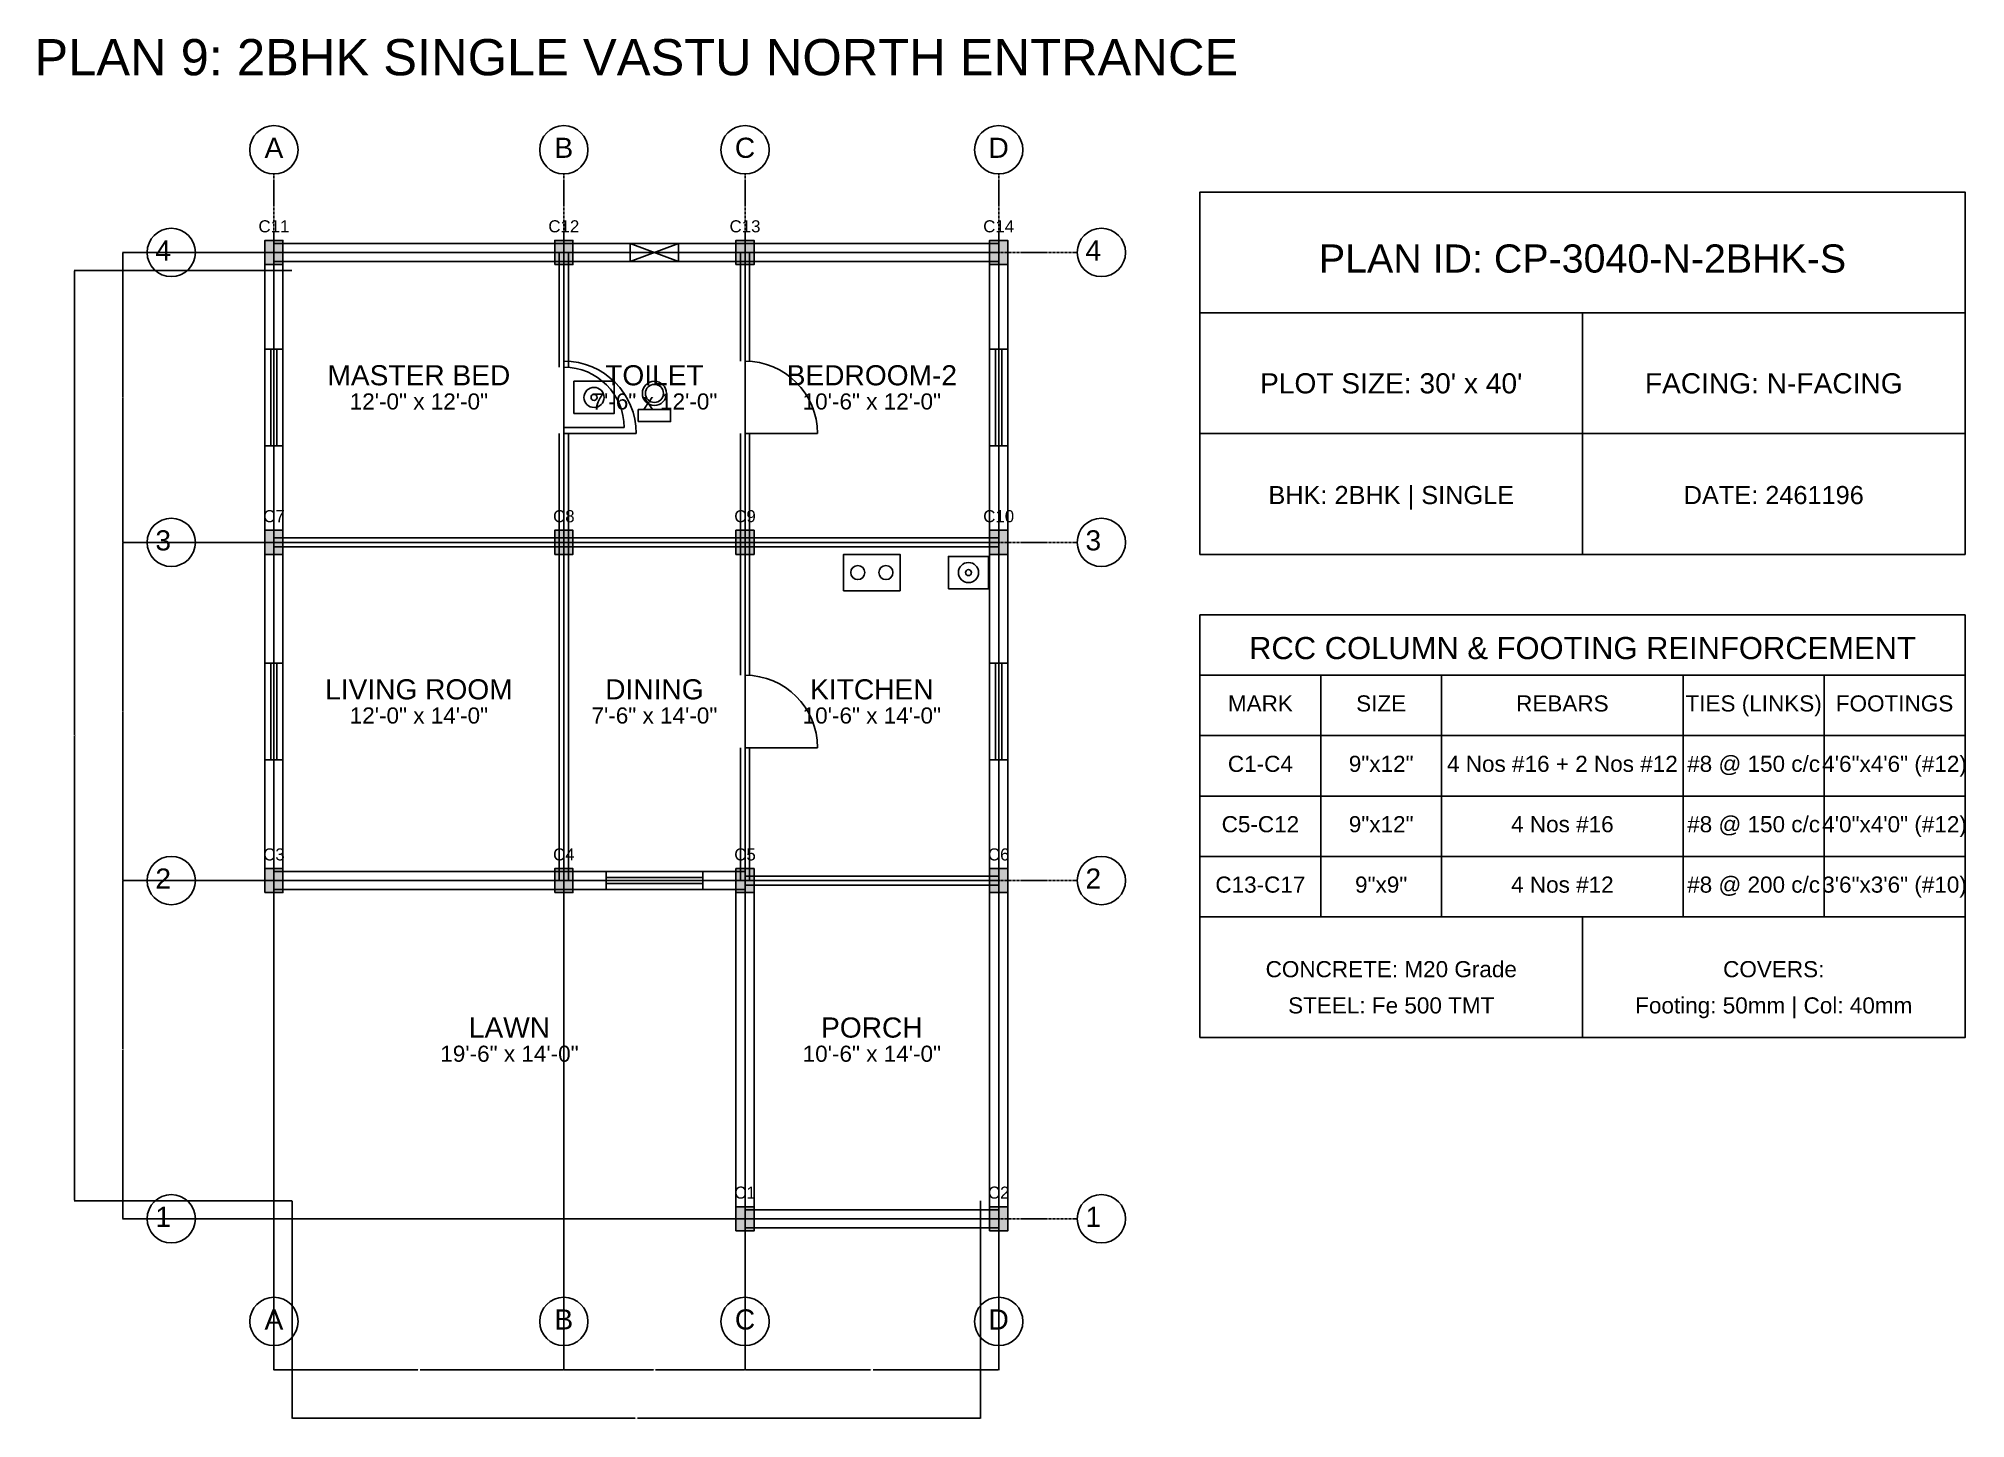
# Model space of a CAD drawing. Header units: inches. Extents: x -134 to 23580, y -99 to 23207.
# Drawn here: x 19883 to 20840, y -99 to 586 of the extents above; entities that cross this region are included whole.
import ezdxf
from ezdxf.enums import TextEntityAlignment as Align

# ---------------------------------------------------------------- set-up
doc = ezdxf.new("R2010")
doc.units = ezdxf.units.IN
doc.header["$MEASUREMENT"] = 0
doc.linetypes.add('CENTER', pattern=[2, 1.25, -0.25, 0.25, -0.25])
for name, color, linetype in [('A-COL-HATCH', 251, 'Continuous'), ('A-COLUMN', 1, 'Continuous'), ('A-DIM', 5, 'Continuous'), ('A-DOOR', 30, 'Continuous'), ('A-FIXTURE', 8, 'Continuous'), ('A-TEXT', 2, 'Continuous'), ('A-WALL-EXT', 7, 'Continuous'), ('A-WALL-INT', 9, 'Continuous'), ('A-WINDOW', 4, 'Continuous'), ('S-BEAM-FRAMING', 2, 'Continuous'), ('S-BUBBLE', 4, 'Continuous'), ('S-GRID-CENTER', 8, 'CENTER'), ('S-TABLE', 7, 'Continuous'), ('S-TEXT', 3, 'Continuous')]:
    doc.layers.add(name, color=color, linetype=linetype)
doc.styles.get("Standard").update_dxf_attribs({"font": 'arial.ttf'})
doc.dimstyles.get("Standard").update_dxf_attribs({"dimtxt": 0.18, "dimasz": 0.18, "dimexe": 0.18, "dimexo": 0.0625, "dimgap": 0.09, "dimtad": 0, "dimtih": 1, "dimtoh": 1, "dimdec": 4, "dimzin": 0, "dimdsep": 46, "dimtxsty": 'Standard', "dimcen": 0.09, "dimadec": 0, "dimazin": 0, "dimtfac": 1, "dimtdec": 4, "dimtofl": 0, "dimtmove": 0, "dimatfit": 3, "dimfxl": 1, "dimtolj": 1, "dimtzin": 0, "dimarcsym": 0})

msp = doc.modelspace()

# ---------------------------------------------------------------- texts
at = {"layer": 'A-TEXT'}
for s, height, p in [('PLAN 9: 2BHK SINGLE VASTU NORTH ENTRANCE', 18, (20180, 568)), ('C11', 6, (20000, 490)), ('C12', 6, (20144, 490)), ('C13', 6, (20234, 490)), ('C14', 6, (20360, 490)), ('PLAN ID: CP-3040-N-2BHK-S', 14, (20650, 470)), ('MASTER BED', 10, (20072, 414)), ('TOILET', 10, (20189, 414)), ('BEDROOM-2', 10, (20297, 414)), ("PLOT SIZE: 30' x 40'", 10, (20555, 410)), ('FACING: N-FACING', 10, (20745, 410)), ('12\'-0" x 12\'-0"', 8, (20072, 402)), ('7\'-6" x 12\'-0"', 8, (20189, 402)), ('10\'-6" x 12\'-0"', 8, (20297, 402)), ('BHK: 2BHK | SINGLE', 9, (20555, 355)), ('DATE: 2461196', 9, (20745, 355)), ('C7', 6, (20000, 346)), ('C8', 6, (20144, 346)), ('C9', 6, (20234, 346)), ('C10', 6, (20360, 346)), ('LIVING ROOM', 10, (20072, 258)), ('DINING', 10, (20189, 258)), ('KITCHEN', 10, (20297, 258)), ('12\'-0" x 14\'-0"', 8, (20072, 246)), ('7\'-6" x 14\'-0"', 8, (20189, 246)), ('10\'-6" x 14\'-0"', 8, (20297, 246)), ('C3', 6, (20000, 178)), ('C4', 6, (20144, 178)), ('C5', 6, (20234, 178)), ('C6', 6, (20360, 178)), ('LAWN', 10, (20117, 90)), ('PORCH', 10, (20297, 90)), ('19\'-6" x 14\'-0"', 8, (20117, 78)), ('10\'-6" x 14\'-0"', 8, (20297, 78)), ('C1', 6, (20234, 10)), ('C2', 6, (20360, 10))]:
    msp.add_text(s, height=height, dxfattribs=at).set_placement(p, align=Align.CENTER)
at = {"layer": 'S-TEXT'}
for s, height, p in [('A', 10, (20000, 527)), ('B', 10, (20144, 527)), ('C', 10, (20234, 527)), ('D', 10, (20360, 527)), ('4', 10, (19945, 476)), ('4', 10, (20407, 476)), ('3', 10, (19945, 332)), ('3', 10, (20407, 332)), ('RCC COLUMN & FOOTING REINFORCEMENT', 11, (20650, 278)), ('MARK', 8, (20490, 252)), ('SIZE', 8, (20550, 252)), ('REBARS', 8, (20640, 252)), ('TIES (LINKS)', 8, (20735, 252)), ('FOOTINGS', 8, (20805, 252)), ('C1-C4', 8, (20490, 222)), ('9"x12"', 8, (20550, 222)), ('4 Nos #16 + 2 Nos #12', 8, (20640, 222)), ('#8 @ 150 c/c', 8, (20735, 222)), ('4\'6"x4\'6" (#12)', 8, (20805, 222)), ('C5-C12', 8, (20490, 192)), ('9"x12"', 8, (20550, 192)), ('4 Nos #16', 8, (20640, 192)), ('#8 @ 150 c/c', 8, (20735, 192)), ('4\'0"x4\'0" (#12)', 8, (20805, 192)), ('2', 10, (19945, 164)), ('2', 10, (20407, 164)), ('C13-C17', 8, (20490, 162)), ('9"x9"', 8, (20550, 162)), ('4 Nos #12', 8, (20640, 162)), ('#8 @ 200 c/c', 8, (20735, 162)), ('3\'6"x3\'6" (#10)', 8, (20805, 162)), ('CONCRETE: M20 Grade', 8, (20555, 120)), ('COVERS:', 8, (20745, 120)), ('STEEL: Fe 500 TMT', 8, (20555, 102)), ('Footing: 50mm | Col: 40mm', 8, (20745, 102)), ('1', 10, (19945, -4)), ('1', 10, (20407, -4)), ('A', 10, (20000, -55)), ('B', 10, (20144, -55)), ('C', 10, (20234, -55)), ('D', 10, (20360, -55))]:
    msp.add_text(s, height=height, dxfattribs=at).set_placement(p, align=Align.CENTER)

# ---------------------------------------------------------------- blocks, each defined once
blk = doc.blocks.new('*D115')
at = {"layer": 'A-DIM', "color": 0, "lineweight": -2, "transparency": 16777216}
for p, q in [((20000, 8.94), (20000, -75.18)), ((20144, 8.94), (20144, -75.18)), ((20000.18, -75), (20071.41, -75)), ((20143.82, -75), (20072.59, -75))]:
    blk.add_line(p, q, dxfattribs=at)
at = {"layer": 'A-DIM', "color": 0, "transparency": 16777216}
for points in [[(20000.18, -74.97), (20000.18, -75.03), (20000, -75)], [(20143.82, -74.97), (20143.82, -75.03), (20144, -75)]]:
    blk.add_solid(points, dxfattribs=at)
at = {"layer": 'Defpoints', "color": 0, "transparency": 16777216}
for p in [(20000, 9), (20144, 9), (20144, -75)]:
    blk.add_point(p, dxfattribs=at)
at = {"layer": 'A-DIM', "color": 0, "transparency": 16777216, "insert": (20072, -75), "char_height": 0.18, "attachment_point": 5}
blk.add_mtext('\\A1;144.0000', dxfattribs=at)
blk = doc.blocks.new('*D116')
at = {"layer": 'A-DIM', "color": 0, "lineweight": -2, "transparency": 16777216}
for p, q in [((20144, 8.94), (20144, -75.18)), ((20234, 8.94), (20234, -75.18)), ((20144.18, -75), (20188.47, -75)), ((20233.82, -75), (20189.53, -75))]:
    blk.add_line(p, q, dxfattribs=at)
at = {"layer": 'A-DIM', "color": 0, "transparency": 16777216}
for points in [[(20144.18, -74.97), (20144.18, -75.03), (20144, -75)], [(20233.82, -74.97), (20233.82, -75.03), (20234, -75)]]:
    blk.add_solid(points, dxfattribs=at)
at = {"layer": 'Defpoints', "color": 0, "transparency": 16777216}
for p in [(20144, 9), (20234, 9), (20234, -75)]:
    blk.add_point(p, dxfattribs=at)
at = {"layer": 'A-DIM', "color": 0, "transparency": 16777216, "insert": (20189, -75), "char_height": 0.18, "attachment_point": 5}
blk.add_mtext('\\A1;90.0000', dxfattribs=at)
blk = doc.blocks.new('*D117')
at = {"layer": 'A-DIM', "color": 0, "lineweight": -2, "transparency": 16777216}
for p, q in [((20234, 8.94), (20234, -75.18)), ((20360, 8.94), (20360, -75.18)), ((20234.18, -75), (20296.41, -75)), ((20359.82, -75), (20297.59, -75))]:
    blk.add_line(p, q, dxfattribs=at)
at = {"layer": 'A-DIM', "color": 0, "transparency": 16777216}
for points in [[(20234.18, -74.97), (20234.18, -75.03), (20234, -75)], [(20359.82, -74.97), (20359.82, -75.03), (20360, -75)]]:
    blk.add_solid(points, dxfattribs=at)
at = {"layer": 'Defpoints', "color": 0, "transparency": 16777216}
for p in [(20234, 9), (20360, 9), (20360, -75)]:
    blk.add_point(p, dxfattribs=at)
at = {"layer": 'A-DIM', "color": 0, "transparency": 16777216, "insert": (20297, -75), "char_height": 0.18, "attachment_point": 5}
blk.add_mtext('\\A1;126.0000', dxfattribs=at)
blk = doc.blocks.new('*D118')
at = {"layer": 'A-DIM', "color": 0, "lineweight": -2, "transparency": 16777216}
for p, q in [((20009, 8.94), (20009, -99.18)), ((20351, 8.94), (20351, -99.18)), ((20009.18, -99), (20179.4, -99)), ((20350.82, -99), (20180.6, -99))]:
    blk.add_line(p, q, dxfattribs=at)
at = {"layer": 'A-DIM', "color": 0, "transparency": 16777216}
for points in [[(20009.18, -98.97), (20009.18, -99.03), (20009, -99)], [(20350.82, -98.97), (20350.82, -99.03), (20351, -99)]]:
    blk.add_solid(points, dxfattribs=at)
at = {"layer": 'Defpoints', "color": 0, "transparency": 16777216}
for p in [(20009, 9), (20351, 9), (20351, -99)]:
    blk.add_point(p, dxfattribs=at)
at = {"layer": 'A-DIM', "color": 0, "transparency": 16777216, "insert": (20180, -99), "char_height": 0.18, "attachment_point": 5}
blk.add_mtext('\\A1;342.0000', dxfattribs=at)
blk = doc.blocks.new('*D119')
at = {"layer": 'A-DIM', "color": 0, "lineweight": -2, "transparency": 16777216}
for p, q in [((20008.94, 168), (19924.82, 168)), ((19925, 167.82), (19925, 84.18)), ((19925, 0.18), (19925, 83.82)), ((20008.94, 0), (19924.82, 0))]:
    blk.add_line(p, q, dxfattribs=at)
at = {"layer": 'A-DIM', "color": 0, "transparency": 16777216}
for points in [[(19924.97, 167.82), (19925.03, 167.82), (19925, 168)], [(19924.97, 0.18), (19925.03, 0.18), (19925, 0)]]:
    blk.add_solid(points, dxfattribs=at)
at = {"layer": 'Defpoints', "color": 0, "transparency": 16777216}
for p in [(19925, 168), (20009, 168), (20009, 0)]:
    blk.add_point(p, dxfattribs=at)
at = {"layer": 'A-DIM', "color": 0, "transparency": 16777216, "insert": (19925, 84), "char_height": 0.18, "attachment_point": 5}
blk.add_mtext('\\A1;168.0000', dxfattribs=at)
blk = doc.blocks.new('*D120')
at = {"layer": 'A-DIM', "color": 0, "lineweight": -2, "transparency": 16777216}
for p, q in [((20008.94, 336), (19924.82, 336)), ((19925, 335.82), (19925, 252.18)), ((19925, 168.18), (19925, 251.82)), ((20008.94, 168), (19924.82, 168))]:
    blk.add_line(p, q, dxfattribs=at)
at = {"layer": 'A-DIM', "color": 0, "transparency": 16777216}
for points in [[(19924.97, 335.82), (19925.03, 335.82), (19925, 336)], [(19924.97, 168.18), (19925.03, 168.18), (19925, 168)]]:
    blk.add_solid(points, dxfattribs=at)
at = {"layer": 'Defpoints', "color": 0, "transparency": 16777216}
for p in [(19925, 336), (20009, 336), (20009, 168)]:
    blk.add_point(p, dxfattribs=at)
at = {"layer": 'A-DIM', "color": 0, "transparency": 16777216, "insert": (19925, 252), "char_height": 0.18, "attachment_point": 5}
blk.add_mtext('\\A1;168.0000', dxfattribs=at)
blk = doc.blocks.new('*D121')
at = {"layer": 'A-DIM', "color": 0, "lineweight": -2, "transparency": 16777216}
for p, q in [((20008.94, 480), (19924.82, 480)), ((19925, 479.82), (19925, 408.18)), ((19925, 336.18), (19925, 407.82)), ((20008.94, 336), (19924.82, 336))]:
    blk.add_line(p, q, dxfattribs=at)
at = {"layer": 'A-DIM', "color": 0, "transparency": 16777216}
for points in [[(19924.97, 479.82), (19925.03, 479.82), (19925, 480)], [(19924.97, 336.18), (19925.03, 336.18), (19925, 336)]]:
    blk.add_solid(points, dxfattribs=at)
at = {"layer": 'Defpoints', "color": 0, "transparency": 16777216}
for p in [(19925, 480), (20009, 480), (20009, 336)]:
    blk.add_point(p, dxfattribs=at)
at = {"layer": 'A-DIM', "color": 0, "transparency": 16777216, "insert": (19925, 408), "char_height": 0.18, "attachment_point": 5}
blk.add_mtext('\\A1;144.0000', dxfattribs=at)
blk = doc.blocks.new('*D122')
at = {"layer": 'A-DIM', "color": 0, "lineweight": -2, "transparency": 16777216}
for p, q in [((20008.94, 471), (19900.82, 471)), ((19901, 470.82), (19901, 240.18)), ((19901, 9.18), (19901, 239.82)), ((20008.94, 9), (19900.82, 9))]:
    blk.add_line(p, q, dxfattribs=at)
at = {"layer": 'A-DIM', "color": 0, "transparency": 16777216}
for points in [[(19900.97, 470.82), (19901.03, 470.82), (19901, 471)], [(19900.97, 9.18), (19901.03, 9.18), (19901, 9)]]:
    blk.add_solid(points, dxfattribs=at)
at = {"layer": 'Defpoints', "color": 0, "transparency": 16777216}
for p in [(19901, 471), (20009, 471), (20009, 9)]:
    blk.add_point(p, dxfattribs=at)
at = {"layer": 'A-DIM', "color": 0, "transparency": 16777216, "insert": (19901, 240), "char_height": 0.18, "attachment_point": 5}
blk.add_mtext('\\A1;462.0000', dxfattribs=at)

# ---------------------------------------------------------------- dimensions: what is measured, and where the dimension line sits
at = {"layer": 'A-DIM'}
for base, p1, p2, picture, middle in [((19925, 480), (20009, 336), (20009, 480), '*D121', (19925, 408)), ((19901, 471), (20009, 9), (20009, 471), '*D122', (19901, 240)), ((19925, 336), (20009, 168), (20009, 336), '*D120', (19925, 252)), ((19925, 168), (20009, 0), (20009, 168), '*D119', (19925, 84))]:
    dim = msp.add_linear_dim(base=base, p1=p1, p2=p2, angle=90, dimstyle='Standard', dxfattribs=at)
    dim.commit()
    dim.dimension.update_dxf_attribs({"geometry": picture, "text_midpoint": middle})
for base, p1, p2, picture, middle in [((20144, -75), (20000, 9), (20144, 9), '*D115', (20072, -75)), ((20351, -99), (20009, 9), (20351, 9), '*D118', (20180, -99)), ((20234, -75), (20144, 9), (20234, 9), '*D116', (20189, -75)), ((20360, -75), (20234, 9), (20360, 9), '*D117', (20297, -75))]:
    dim = msp.add_linear_dim(base=base, p1=p1, p2=p2, dimstyle='Standard', dxfattribs=at)
    dim.commit()
    dim.dimension.update_dxf_attribs({"geometry": picture, "text_midpoint": middle})

# ---------------------------------------------------------------- linework, layer by layer
at = {"layer": 'A-COL-HATCH'}
for points in [[(19995.5, 474), (20004.5, 474), (19995.5, 486), (20004.5, 486)], [(20139.5, 474), (20148.5, 474), (20139.5, 486), (20148.5, 486)], [(20229.5, 474), (20238.5, 474), (20229.5, 486), (20238.5, 486)], [(20355.5, 474), (20364.5, 474), (20355.5, 486), (20364.5, 486)], [(19995.5, 330), (20004.5, 330), (19995.5, 342), (20004.5, 342)], [(20139.5, 330), (20148.5, 330), (20139.5, 342), (20148.5, 342)], [(20229.5, 330), (20238.5, 330), (20229.5, 342), (20238.5, 342)], [(20355.5, 330), (20364.5, 330), (20355.5, 342), (20364.5, 342)], [(19995.5, 162), (20004.5, 162), (19995.5, 174), (20004.5, 174)], [(20139.5, 162), (20148.5, 162), (20139.5, 174), (20148.5, 174)], [(20229.5, 162), (20238.5, 162), (20229.5, 174), (20238.5, 174)], [(20355.5, 162), (20364.5, 162), (20355.5, 174), (20364.5, 174)], [(20229.5, -6), (20238.5, -6), (20229.5, 6), (20238.5, 6)], [(20355.5, -6), (20364.5, -6), (20355.5, 6), (20364.5, 6)]]:
    msp.add_solid(points, dxfattribs=at)
at = {"layer": 'A-COLUMN'}
for points in [[(19995.5, 474), (20004.5, 474), (20004.5, 486), (19995.5, 486)], [(20139.5, 474), (20148.5, 474), (20148.5, 486), (20139.5, 486)], [(20229.5, 474), (20238.5, 474), (20238.5, 486), (20229.5, 486)], [(20355.5, 474), (20364.5, 474), (20364.5, 486), (20355.5, 486)], [(19995.5, 330), (20004.5, 330), (20004.5, 342), (19995.5, 342)], [(20139.5, 330), (20148.5, 330), (20148.5, 342), (20139.5, 342)], [(20229.5, 330), (20238.5, 330), (20238.5, 342), (20229.5, 342)], [(20355.5, 330), (20364.5, 330), (20364.5, 342), (20355.5, 342)], [(19995.5, 162), (20004.5, 162), (20004.5, 174), (19995.5, 174)], [(20139.5, 162), (20148.5, 162), (20148.5, 174), (20139.5, 174)], [(20229.5, 162), (20238.5, 162), (20238.5, 174), (20229.5, 174)], [(20355.5, 162), (20364.5, 162), (20364.5, 174), (20355.5, 174)], [(20229.5, -6), (20238.5, -6), (20238.5, 6), (20229.5, 6)], [(20355.5, -6), (20364.5, -6), (20364.5, 6), (20355.5, 6)]]:
    msp.add_lwpolyline(points, close=True, dxfattribs=at)
at = {"layer": 'A-DOOR'}
for p, q in [((20144, 393), (20174, 393)), ((20144, 390), (20180, 390)), ((20234, 390), (20270, 390)), ((20234, 234), (20270, 234))]:
    msp.add_line(p, q, dxfattribs=at)
for centre, radius in [((20144, 390), 36), ((20144, 393), 30), ((20234, 390), 36), ((20234, 234), 36)]:
    msp.add_arc(centre, radius, 0, 90, dxfattribs=at)
at = {"layer": 'A-FIXTURE'}
for points in [[(20149, 400), (20169, 400), (20169, 416), (20149, 416)], [(20181, 396), (20197, 396), (20197, 402), (20181, 402)], [(20283, 312), (20311, 312), (20311, 330), (20283, 330)], [(20335, 313), (20355, 313), (20355, 329), (20335, 329)]]:
    msp.add_lwpolyline(points, close=True, dxfattribs=at)
for centre, radius in [((20159, 408), 5), ((20189, 410), 6), ((20189, 410), 4.5), ((20159, 408), 1.5), ((20345, 321), 5), ((20290, 321), 3.5), ((20304, 321), 3.5), ((20345, 321), 1.5)]:
    msp.add_circle(centre, radius, dxfattribs=at)
at = {"layer": 'A-WALL-EXT'}
for p, q in [((19995.5, 432), (19995.5, 480)), ((20000, 484.5), (20144, 484.5)), ((20004.5, 432), (20004.5, 480)), ((20144, 484.5), (20177, 484.5)), ((20201, 484.5), (20234, 484.5)), ((20234, 484.5), (20360, 484.5)), ((20355.5, 432), (20355.5, 480)), ((20364.5, 432), (20364.5, 480)), ((20000, 475.5), (20144, 475.5)), ((20144, 475.5), (20177, 475.5)), ((20201, 475.5), (20234, 475.5)), ((20234, 475.5), (20360, 475.5)), ((20460, 450), (20840, 450)), ((20650, 330), (20650, 450)), ((19995.5, 336), (19995.5, 384)), ((20004.5, 336), (20004.5, 384)), ((20355.5, 336), (20355.5, 384)), ((20364.5, 336), (20364.5, 384)), ((20460, 390), (20840, 390)), ((19995.5, 276), (19995.5, 336)), ((20004.5, 276), (20004.5, 336)), ((20355.5, 276), (20355.5, 336)), ((20364.5, 276), (20364.5, 336)), ((19995.5, 168), (19995.5, 228)), ((20004.5, 168), (20004.5, 228)), ((20355.5, 168), (20355.5, 228)), ((20364.5, 168), (20364.5, 228)), ((20000, 172.5), (20144, 172.5)), ((20144, 172.5), (20165, 172.5)), ((20213, 172.5), (20234, 172.5)), ((20000, 163.5), (20144, 163.5)), ((20144, 163.5), (20165, 163.5)), ((20213, 163.5), (20234, 163.5)), ((20229.5, 0), (20229.5, 168)), ((20238.5, 0), (20238.5, 168)), ((20355.5, 0), (20355.5, 168)), ((20364.5, 0), (20364.5, 168)), ((20234, 4.5), (20360, 4.5)), ((20234, -4.5), (20360, -4.5))]:
    msp.add_line(p, q, dxfattribs=at)
msp.add_lwpolyline([(20460, 330), (20840, 330), (20840, 510), (20460, 510)], close=True, dxfattribs=at)
at = {"layer": 'A-WALL-INT'}
for p, q in [((20141.75, 423), (20141.75, 480)), ((20146.25, 423), (20146.25, 480)), ((20231.75, 426), (20231.75, 480)), ((20236.25, 426), (20236.25, 480)), ((20141.75, 336), (20141.75, 390)), ((20146.25, 336), (20146.25, 390)), ((20231.75, 336), (20231.75, 390)), ((20236.25, 336), (20236.25, 390)), ((20000, 338.25), (20144, 338.25)), ((20141.75, 168), (20141.75, 336)), ((20144, 338.25), (20234, 338.25)), ((20146.25, 168), (20146.25, 336)), ((20231.75, 270), (20231.75, 336)), ((20234, 338.25), (20360, 338.25)), ((20236.25, 270), (20236.25, 336)), ((20000, 333.75), (20144, 333.75)), ((20144, 333.75), (20234, 333.75)), ((20234, 333.75), (20360, 333.75)), ((20231.75, 168), (20231.75, 234)), ((20236.25, 168), (20236.25, 234)), ((20234, 170.25), (20360, 170.25)), ((20234, 165.75), (20360, 165.75))]:
    msp.add_line(p, q, dxfattribs=at)
at = {"layer": 'A-WINDOW'}
for p, q in [((20177, 475.5), (20201, 484.5)), ((20177, 484.5), (20201, 475.5)), ((19998.5, 384), (19998.5, 432)), ((20001.5, 384), (20001.5, 432)), ((20358.5, 384), (20358.5, 432)), ((20361.5, 384), (20361.5, 432)), ((19998.5, 228), (19998.5, 276)), ((20001.5, 228), (20001.5, 276)), ((20358.5, 228), (20358.5, 276)), ((20361.5, 228), (20361.5, 276)), ((20165, 169.5), (20213, 169.5)), ((20165, 166.5), (20213, 166.5))]:
    msp.add_line(p, q, dxfattribs=at)
for points in [[(20177, 475.5), (20201, 475.5), (20201, 484.5), (20177, 484.5)], [(19995.5, 384), (20004.5, 384), (20004.5, 432), (19995.5, 432)], [(20355.5, 384), (20364.5, 384), (20364.5, 432), (20355.5, 432)], [(19995.5, 228), (20004.5, 228), (20004.5, 276), (19995.5, 276)], [(20355.5, 228), (20364.5, 228), (20364.5, 276), (20355.5, 276)], [(20165, 163.5), (20213, 163.5), (20213, 172.5), (20165, 172.5)]]:
    msp.add_lwpolyline(points, close=True, dxfattribs=at)
at = {"layer": 'S-BEAM-FRAMING'}
for p, q in [((20000, 0), (20000, 480)), ((20000, 480), (20360, 480)), ((20144, 0), (20144, 480)), ((20234, 0), (20234, 480)), ((20360, 0), (20360, 480)), ((20000, 336), (20360, 336)), ((20000, 168), (20360, 168)), ((20000, 0), (20360, 0))]:
    msp.add_line(p, q, dxfattribs=at)
at = {"layer": 'S-BUBBLE'}
for centre in [(20000, 531), (20144, 531), (20234, 531), (20360, 531), (19949, 480), (20411, 480), (19949, 336), (20411, 336), (19949, 168), (20411, 168), (19949, 0), (20411, 0), (20000, -51), (20144, -51), (20234, -51), (20360, -51)]:
    msp.add_circle(centre, 12, dxfattribs=at)
at = {"layer": 'S-GRID-CENTER'}
for p, q in [((20000, -39), (20000, 519)), ((20144, -39), (20144, 519)), ((20234, -39), (20234, 519)), ((20360, -39), (20360, 519)), ((19961, 480), (20399, 480)), ((19961, 336), (20399, 336)), ((19961, 168), (20399, 168)), ((19961, 0), (20399, 0))]:
    msp.add_line(p, q, dxfattribs=at)
at = {"layer": 'S-TABLE'}
for points in [[(20460, 270), (20840, 270), (20840, 300), (20460, 300)], [(20460, 240), (20520, 240), (20520, 270), (20460, 270)], [(20520, 240), (20580, 240), (20580, 270), (20520, 270)], [(20580, 240), (20700, 240), (20700, 270), (20580, 270)], [(20700, 240), (20770, 240), (20770, 270), (20700, 270)], [(20770, 240), (20840, 240), (20840, 270), (20770, 270)], [(20460, 210), (20520, 210), (20520, 240), (20460, 240)], [(20520, 210), (20580, 210), (20580, 240), (20520, 240)], [(20580, 210), (20700, 210), (20700, 240), (20580, 240)], [(20700, 210), (20770, 210), (20770, 240), (20700, 240)], [(20770, 210), (20840, 210), (20840, 240), (20770, 240)], [(20460, 180), (20520, 180), (20520, 210), (20460, 210)], [(20520, 180), (20580, 180), (20580, 210), (20520, 210)], [(20580, 180), (20700, 180), (20700, 210), (20580, 210)], [(20700, 180), (20770, 180), (20770, 210), (20700, 210)], [(20770, 180), (20840, 180), (20840, 210), (20770, 210)], [(20460, 150), (20520, 150), (20520, 180), (20460, 180)], [(20520, 150), (20580, 150), (20580, 180), (20520, 180)], [(20580, 150), (20700, 150), (20700, 180), (20580, 180)], [(20700, 150), (20770, 150), (20770, 180), (20700, 180)], [(20770, 150), (20840, 150), (20840, 180), (20770, 180)], [(20460, 90), (20650, 90), (20650, 150), (20460, 150)], [(20650, 90), (20840, 90), (20840, 150), (20650, 150)]]:
    msp.add_lwpolyline(points, close=True, dxfattribs=at)

msp.set_redraw_order([(e.dxf.handle, doc.entitydb.next_handle()) for e in msp.query("TEXT MTEXT ATTDEF DIMENSION ARC_DIMENSION")])  # texts and dimensions are drawn at this point

doc.saveas('drawing.dxf')
